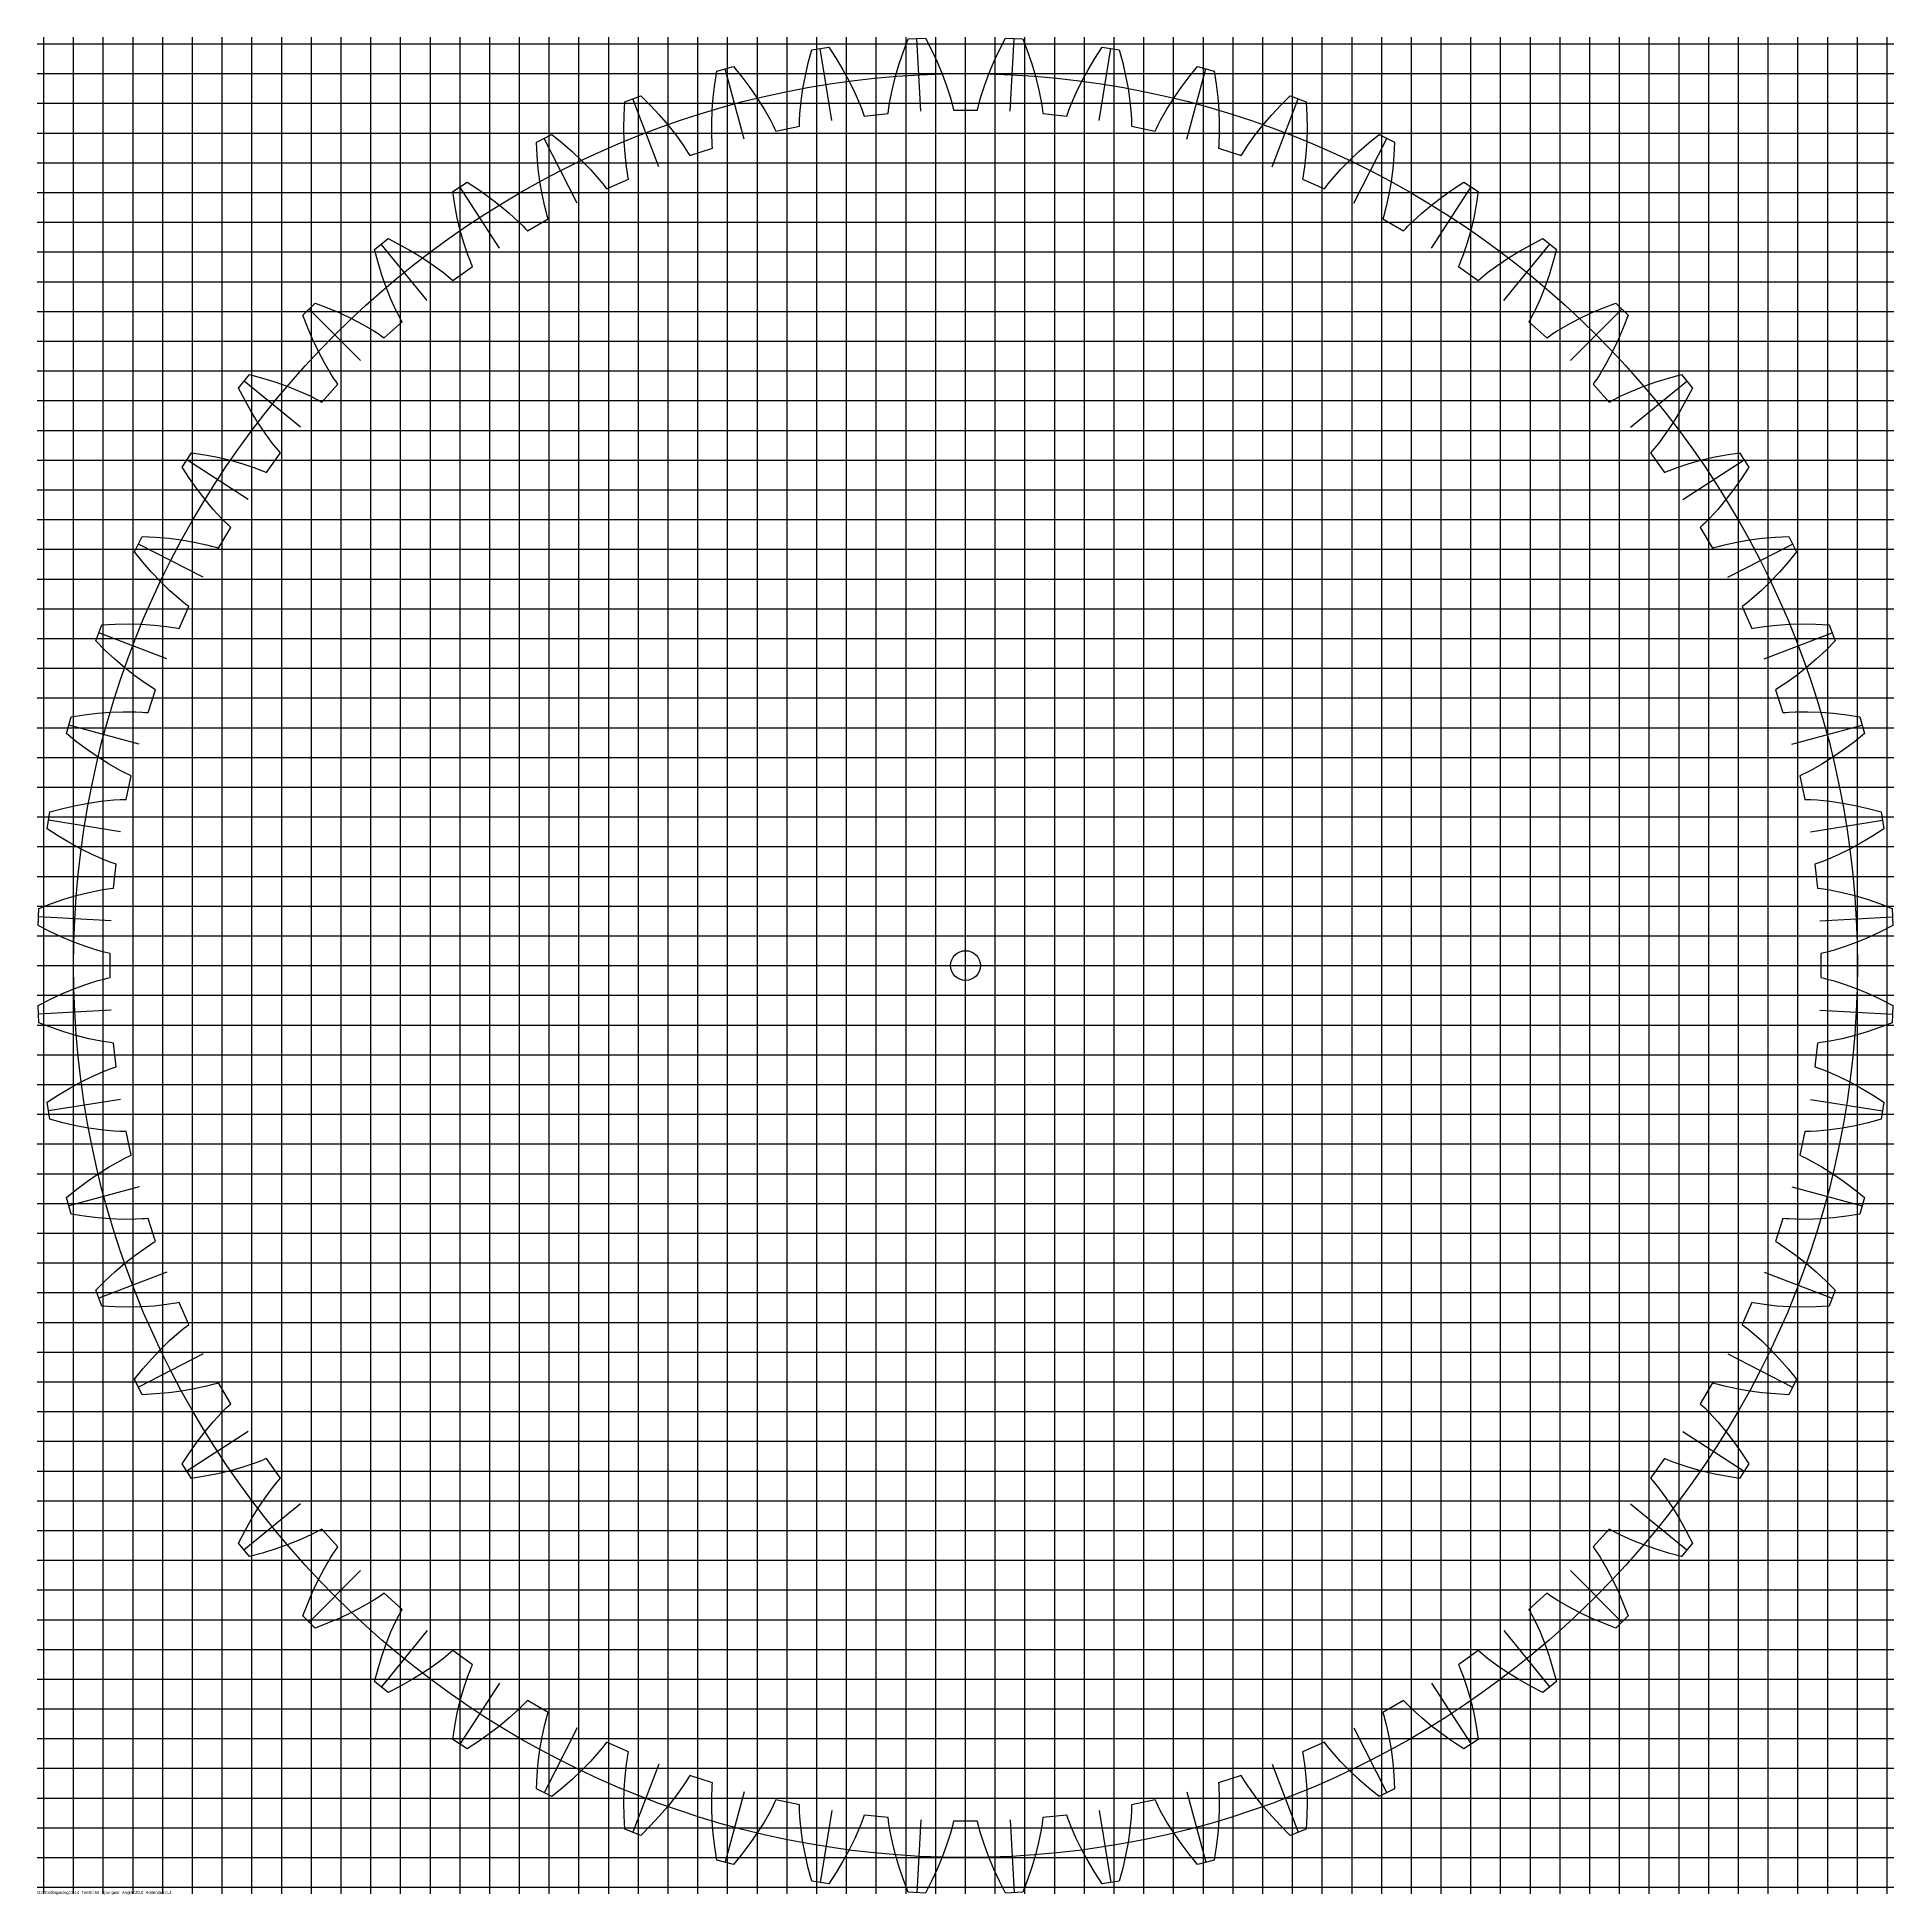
# Model space of a CAD drawing. Extents: x 0 to 62.4, y 0 to 62.4.
import ezdxf

# ---------------------------------------------------------------- set-up
doc = ezdxf.new("R2010")
doc.units = 0
doc.layers.add('labels', color=1, linetype='Continuous')
doc.styles.add('ARIAL', font='Arial.ttf')

msp = doc.modelspace()

# ---------------------------------------------------------------- linework, layer by layer
at = {"layer": 'a'}
for p, q in [((31.22491, 20.8166), (31.22491, 41.63321)), ((20.8166, 31.22491), (41.63321, 31.22491))]:
    msp.add_line(p, q, dxfattribs=at)
msp.add_lwpolyline([(2.45266, 31.62956), (2.35091, 31.65282), (2.2492, 31.67787), (2.04593, 31.73292), (1.64004, 31.8609), (1.23519, 32.01022), (0.83157, 32.17886), (0.42942, 32.3655), (0.02895, 32.56913), (0.05933, 33.14891), (0.47889, 33.30957), (0.89835, 33.45314), (1.31739, 33.57868), (1.73563, 33.68486), (2.15268, 33.76971), (2.36059, 33.80322), (2.46435, 33.81749), (2.56798, 33.82999), (2.65257, 34.63486), (2.55381, 34.66863), (2.45528, 34.70417), (2.25888, 34.78017), (1.86859, 34.94988), (1.48156, 35.14069), (1.09779, 35.35061), (0.71734, 35.57826), (0.34035, 35.82263), (0.43117, 36.39606), (0.86523, 36.51198), (1.2974, 36.61092), (1.72726, 36.69197), (2.15431, 36.75385), (2.57794, 36.79465), (2.78822, 36.80623), (2.89291, 36.80959), (2.99727, 36.81118), (3.16553, 37.6028), (3.07084, 37.64671), (2.97657, 37.69235), (2.78919, 37.78847), (2.41878, 37.99804), (2.05381, 38.22827), (1.69408, 38.47715), (1.33952, 38.74332), (0.99013, 39.02576), (1.1404, 39.58656), (1.58419, 39.65647), (2.02434, 39.7097), (2.46031, 39.74537), (2.8915, 39.76226), (3.31707, 39.75856), (3.5274, 39.7481), (3.63187, 39.74049), (3.73583, 39.73117), (3.98592, 40.50087), (3.89634, 40.55443), (3.80735, 40.60968), (3.63104, 40.72485), (3.28456, 40.972), (2.94566, 41.23911), (2.61392, 41.52423), (2.28912, 41.826), (1.97117, 42.14342), (2.17924, 42.68544), (2.62791, 42.70858), (3.0712, 42.71551), (3.50852, 42.70541), (3.93911, 42.67714), (4.36196, 42.62897), (4.57005, 42.59659), (4.67315, 42.5781), (4.77556, 42.55797), (5.10474, 43.2973), (5.02124, 43.35994), (4.93852, 43.42419), (4.77522, 43.55716), (4.45647, 43.83917), (4.14735, 44.14024), (3.84722, 44.45847), (3.55575, 44.79254), (3.27272, 45.14145), (3.5363, 45.65876), (3.98493, 45.63487), (4.42653, 45.59542), (4.86039, 45.53967), (5.28567, 45.46655), (5.70117, 45.37444), (5.90473, 45.32049), (6.00534, 45.29132), (6.10508, 45.26059), (6.50974, 45.96147), (6.43325, 46.03249), (6.35769, 46.10503), (6.20918, 46.25434), (5.92166, 46.56813), (5.6457, 46.89986), (5.38049, 47.24773), (5.12553, 47.61043), (4.88052, 47.98702), (5.19673, 48.47393), (5.64041, 48.40328), (6.07546, 48.31789), (6.50112, 48.21709), (6.91642, 48.09992), (7.32002, 47.96489), (7.51683, 47.88995), (7.61383, 47.85043), (7.70982, 47.80944), (8.18552, 48.46418), (8.11687, 48.54281), (8.04931, 48.62285), (7.91722, 48.78687), (7.66408, 49.12898), (7.42431, 49.48775), (7.1969, 49.86143), (6.98126, 50.2488), (6.77696, 50.64893), (7.14233, 51.10013), (7.57619, 50.98349), (7.99993, 50.85309), (8.41273, 50.70835), (8.81351, 50.54841), (9.20078, 50.37193), (9.38867, 50.27682), (9.48102, 50.22738), (9.57219, 50.17658), (10.11373, 50.77801), (10.05367, 50.86338), (9.99485, 50.95005), (9.88063, 51.12698), (9.66463, 51.49368), (9.46368, 51.87554), (9.27658, 52.27095), (9.1026, 52.67874), (8.94125, 53.09803), (9.35178, 53.50856), (9.77108, 53.34721), (10.17887, 53.17323), (10.57427, 52.98614), (10.95613, 52.78518), (11.32284, 52.56918), (11.49976, 52.45496), (11.58643, 52.39614), (11.6718, 52.33609), (12.27323, 52.87762), (12.22243, 52.9688), (12.17299, 53.06114), (12.07789, 53.24904), (11.90141, 53.63631), (11.74147, 54.03709), (11.59673, 54.44988), (11.46633, 54.87362), (11.34969, 55.30748), (11.80088, 55.67285), (12.20101, 55.46856), (12.58838, 55.25291), (12.96206, 55.02551), (13.32083, 54.78573), (13.66295, 54.53259), (13.82696, 54.4005), (13.90701, 54.33294), (13.98563, 54.26429), (14.64038, 54.73999), (14.59939, 54.83598), (14.55987, 54.93299), (14.48493, 55.12979), (14.34989, 55.53339), (14.23272, 55.94869), (14.13192, 56.37435), (14.04653, 56.8094), (13.97588, 57.25308), (14.4628, 57.56929), (14.83938, 57.32429), (15.20209, 57.06933), (15.54995, 56.80411), (15.88169, 56.52815), (16.19547, 56.24063), (16.34478, 56.09212), (16.41733, 56.01657), (16.48834, 55.94008), (17.18922, 56.34473), (17.15849, 56.44448), (17.12933, 56.54508), (17.07537, 56.74864), (16.98326, 57.16415), (16.91014, 57.58942), (16.85439, 58.02329), (16.81494, 58.46488), (16.79106, 58.91351), (17.30836, 59.17709), (17.65727, 58.89407), (17.99134, 58.60259), (18.30957, 58.30247), (18.61065, 57.99334), (18.89266, 57.6746), (19.02563, 57.51129), (19.08988, 57.42857), (19.15251, 57.34508), (19.89185, 57.67425), (19.87171, 57.77666), (19.85322, 57.87976), (19.82084, 58.08785), (19.77267, 58.51071), (19.7444, 58.94129), (19.73431, 59.37861), (19.74124, 59.82191), (19.76438, 60.27058), (20.30639, 60.47864), (20.62381, 60.1607), (20.92558, 59.8359), (21.2107, 59.50415), (21.47781, 59.16525), (21.72496, 58.81878), (21.84013, 58.64247), (21.89538, 58.55348), (21.94895, 58.4639), (22.71864, 58.71399), (22.70932, 58.81794), (22.70171, 58.92241), (22.69126, 59.13274), (22.68755, 59.55832), (22.70445, 59.9895), (22.74012, 60.42548), (22.79334, 60.86562), (22.86326, 61.30941), (23.42405, 61.45968), (23.7065, 61.1103), (23.97267, 60.75574), (24.22155, 60.396), (24.45177, 60.03104), (24.66135, 59.66063), (24.75746, 59.47325), (24.8031, 59.37897), (24.84701, 59.28428), (25.63863, 59.45254), (25.64023, 59.55691), (25.64358, 59.6616), (25.65517, 59.87187), (25.69597, 60.2955), (25.75784, 60.72255), (25.83889, 61.15241), (25.93783, 61.58458), (26.05375, 62.01864), (26.62718, 62.10946), (26.87156, 61.73247), (27.09921, 61.35203), (27.30912, 60.96825), (27.49994, 60.58122), (27.66965, 60.19093), (27.74564, 59.99453), (27.78118, 59.896), (27.81495, 59.79724), (28.61982, 59.88184), (28.63232, 59.98546), (28.6466, 60.08923), (28.6801, 60.29714), (28.76496, 60.71418), (28.87113, 61.13243), (28.99667, 61.55146), (29.14025, 61.97092), (29.3009, 62.39048), (29.88068, 62.42087), (30.08432, 62.0204), (30.27095, 61.61824), (30.4396, 61.21463), (30.58891, 60.80977), (30.7169, 60.40388), (30.77195, 60.20061), (30.79699, 60.0989), (30.82025, 59.99715), (31.62956, 59.99715), (31.65282, 60.0989), (31.67787, 60.20061), (31.73292, 60.40388), (31.8609, 60.80977), (32.01022, 61.21463), (32.17886, 61.61824), (32.3655, 62.0204), (32.56913, 62.42087), (33.14891, 62.39048), (33.30957, 61.97092), (33.45314, 61.55146), (33.57868, 61.13243), (33.68486, 60.71418), (33.76971, 60.29714), (33.80322, 60.08923), (33.81749, 59.98546), (33.82999, 59.88184), (34.63486, 59.79724), (34.66863, 59.896), (34.70417, 59.99453), (34.78017, 60.19093), (34.94988, 60.58122), (35.14069, 60.96825), (35.35061, 61.35203), (35.57826, 61.73247), (35.82263, 62.10946), (36.39606, 62.01864), (36.51198, 61.58458), (36.61092, 61.15241), (36.69197, 60.72255), (36.75385, 60.2955), (36.79465, 59.87187), (36.80623, 59.6616), (36.80959, 59.55691), (36.81118, 59.45254), (37.6028, 59.28428), (37.64671, 59.37897), (37.69235, 59.47325), (37.78847, 59.66063), (37.99804, 60.03104), (38.22827, 60.396), (38.47715, 60.75574), (38.74332, 61.1103), (39.02576, 61.45968), (39.58656, 61.30941), (39.65647, 60.86562), (39.7097, 60.42548), (39.74537, 59.9895), (39.76226, 59.55832), (39.75856, 59.13274), (39.7481, 58.92241), (39.74049, 58.81794), (39.73117, 58.71399), (40.50087, 58.4639), (40.55443, 58.55348), (40.60968, 58.64247), (40.72485, 58.81878), (40.972, 59.16525), (41.23911, 59.50415), (41.52423, 59.8359), (41.826, 60.1607), (42.14342, 60.47864), (42.68544, 60.27058), (42.70858, 59.82191), (42.71551, 59.37861), (42.70541, 58.94129), (42.67714, 58.51071), (42.62897, 58.08785), (42.59659, 57.87976), (42.5781, 57.77666), (42.55797, 57.67425), (43.2973, 57.34508), (43.35994, 57.42857), (43.42419, 57.51129), (43.55716, 57.6746), (43.83917, 57.99334), (44.14024, 58.30247), (44.45847, 58.60259), (44.79254, 58.89407), (45.14145, 59.17709), (45.65876, 58.91351), (45.63487, 58.46488), (45.59542, 58.02329), (45.53967, 57.58942), (45.46655, 57.16415), (45.37444, 56.74864), (45.32049, 56.54508), (45.29132, 56.44448), (45.26059, 56.34473), (45.96147, 55.94008), (46.03249, 56.01657), (46.10503, 56.09212), (46.25434, 56.24063), (46.56813, 56.52815), (46.89986, 56.80411), (47.24773, 57.06933), (47.61043, 57.32429), (47.98702, 57.56929), (48.47393, 57.25308), (48.40328, 56.8094), (48.31789, 56.37435), (48.21709, 55.94869), (48.09992, 55.53339), (47.96489, 55.12979), (47.88995, 54.93299), (47.85043, 54.83598), (47.80944, 54.73999), (48.46418, 54.26429), (48.54281, 54.33294), (48.62285, 54.4005), (48.78687, 54.53259), (49.12898, 54.78573), (49.48775, 55.02551), (49.86143, 55.25291), (50.2488, 55.46856), (50.64893, 55.67285), (51.10013, 55.30748), (50.98349, 54.87362), (50.85309, 54.44988), (50.70835, 54.03709), (50.54841, 53.63631), (50.37193, 53.24904), (50.27682, 53.06114), (50.22738, 52.9688), (50.17658, 52.87762), (50.77801, 52.33609), (50.86338, 52.39614), (50.95005, 52.45496), (51.12698, 52.56918), (51.49368, 52.78518), (51.87554, 52.98614), (52.27095, 53.17323), (52.67874, 53.34721), (53.09803, 53.50856), (53.50856, 53.09803), (53.34721, 52.67874), (53.17323, 52.27095), (52.98614, 51.87554), (52.78518, 51.49368), (52.56918, 51.12698), (52.45496, 50.95005), (52.39614, 50.86338), (52.33609, 50.77801), (52.87762, 50.17658), (52.9688, 50.22738), (53.06114, 50.27682), (53.24904, 50.37193), (53.63631, 50.54841), (54.03709, 50.70835), (54.44988, 50.85309), (54.87362, 50.98349), (55.30748, 51.10013), (55.67285, 50.64893), (55.46856, 50.2488), (55.25291, 49.86143), (55.02551, 49.48775), (54.78573, 49.12898), (54.53259, 48.78687), (54.4005, 48.62285), (54.33294, 48.54281), (54.26429, 48.46418), (54.73999, 47.80944), (54.83598, 47.85043), (54.93299, 47.88995), (55.12979, 47.96489), (55.53339, 48.09992), (55.94869, 48.21709), (56.37435, 48.31789), (56.8094, 48.40328), (57.25308, 48.47393), (57.56929, 47.98702), (57.32429, 47.61043), (57.06933, 47.24773), (56.80411, 46.89986), (56.52815, 46.56813), (56.24063, 46.25434), (56.09212, 46.10503), (56.01657, 46.03249), (55.94008, 45.96147), (56.34473, 45.26059), (56.44448, 45.29132), (56.54508, 45.32049), (56.74864, 45.37444), (57.16415, 45.46655), (57.58942, 45.53967), (58.02329, 45.59542), (58.46488, 45.63487), (58.91351, 45.65876), (59.17709, 45.14145), (58.89407, 44.79254), (58.60259, 44.45847), (58.30247, 44.14024), (57.99334, 43.83917), (57.6746, 43.55716), (57.51129, 43.42419), (57.42857, 43.35994), (57.34508, 43.2973), (57.67425, 42.55797), (57.77666, 42.5781), (57.87976, 42.59659), (58.08785, 42.62897), (58.51071, 42.67714), (58.94129, 42.70541), (59.37861, 42.71551), (59.82191, 42.70858), (60.27058, 42.68544), (60.47864, 42.14342), (60.1607, 41.826), (59.8359, 41.52423), (59.50415, 41.23911), (59.16525, 40.972), (58.81878, 40.72485), (58.64247, 40.60968), (58.55348, 40.55443), (58.4639, 40.50087), (58.71399, 39.73117), (58.81794, 39.74049), (58.92241, 39.7481), (59.13274, 39.75856), (59.55832, 39.76226), (59.9895, 39.74537), (60.42548, 39.7097), (60.86562, 39.65647), (61.30941, 39.58656), (61.45968, 39.02576), (61.1103, 38.74332), (60.75574, 38.47715), (60.396, 38.22827), (60.03104, 37.99804), (59.66063, 37.78847), (59.47325, 37.69235), (59.37897, 37.64671), (59.28428, 37.6028), (59.45254, 36.81118), (59.55691, 36.80959), (59.6616, 36.80623), (59.87187, 36.79465), (60.2955, 36.75385), (60.72255, 36.69197), (61.15241, 36.61092), (61.58458, 36.51198), (62.01864, 36.39606), (62.10946, 35.82263), (61.73247, 35.57826), (61.35203, 35.35061), (60.96825, 35.14069), (60.58122, 34.94988), (60.19093, 34.78017), (59.99453, 34.70417), (59.896, 34.66863), (59.79724, 34.63486), (59.88184, 33.82999), (59.98546, 33.81749), (60.08923, 33.80322), (60.29714, 33.76971), (60.71418, 33.68486), (61.13243, 33.57868), (61.55146, 33.45314), (61.97092, 33.30957), (62.39048, 33.14891), (62.42087, 32.56913), (62.0204, 32.3655), (61.61824, 32.17886), (61.21463, 32.01022), (60.80977, 31.8609), (60.40388, 31.73292), (60.20061, 31.67787), (60.0989, 31.65282), (59.99715, 31.62956), (59.99715, 30.82025), (60.0989, 30.79699), (60.20061, 30.77195), (60.40388, 30.7169), (60.80977, 30.58891), (61.21463, 30.4396), (61.61824, 30.27095), (62.0204, 30.08432), (62.42087, 29.88068), (62.39048, 29.3009), (61.97092, 29.14025), (61.55146, 28.99667), (61.13243, 28.87113), (60.71418, 28.76496), (60.29714, 28.6801), (60.08923, 28.6466), (59.98546, 28.63232), (59.88184, 28.61982), (59.79724, 27.81495), (59.896, 27.78118), (59.99453, 27.74564), (60.19093, 27.66965), (60.58122, 27.49994), (60.96825, 27.30912), (61.35203, 27.09921), (61.73247, 26.87156), (62.10946, 26.62718), (62.01864, 26.05375), (61.58458, 25.93783), (61.15241, 25.83889), (60.72255, 25.75784), (60.2955, 25.69597), (59.87187, 25.65517), (59.6616, 25.64358), (59.55691, 25.64023), (59.45254, 25.63863), (59.28428, 24.84701), (59.37897, 24.8031), (59.47325, 24.75746), (59.66063, 24.66135), (60.03104, 24.45177), (60.396, 24.22155), (60.75574, 23.97267), (61.1103, 23.7065), (61.45968, 23.42405), (61.30941, 22.86326), (60.86562, 22.79334), (60.42548, 22.74012), (59.9895, 22.70445), (59.55832, 22.68755), (59.13274, 22.69126), (58.92241, 22.70171), (58.81794, 22.70932), (58.71399, 22.71864), (58.4639, 21.94895), (58.55348, 21.89538), (58.64247, 21.84013), (58.81878, 21.72496), (59.16525, 21.47781), (59.50415, 21.2107), (59.8359, 20.92558), (60.1607, 20.62381), (60.47864, 20.30639), (60.27058, 19.76438), (59.82191, 19.74124), (59.37861, 19.73431), (58.94129, 19.7444), (58.51071, 19.77267), (58.08785, 19.82084), (57.87976, 19.85322), (57.77666, 19.87171), (57.67425, 19.89185), (57.34508, 19.15251), (57.42857, 19.08988), (57.51129, 19.02563), (57.6746, 18.89266), (57.99334, 18.61065), (58.30247, 18.30957), (58.60259, 17.99134), (58.89407, 17.65727), (59.17709, 17.30836), (58.91351, 16.79106), (58.46488, 16.81494), (58.02329, 16.85439), (57.58942, 16.91014), (57.16415, 16.98326), (56.74864, 17.07537), (56.54508, 17.12933), (56.44448, 17.15849), (56.34473, 17.18922), (55.94008, 16.48834), (56.01657, 16.41733), (56.09212, 16.34478), (56.24063, 16.19547), (56.52815, 15.88169), (56.80411, 15.54995), (57.06933, 15.20209), (57.32429, 14.83938), (57.56929, 14.4628), (57.25308, 13.97588), (56.8094, 14.04653), (56.37435, 14.13192), (55.94869, 14.23272), (55.53339, 14.34989), (55.12979, 14.48493), (54.93299, 14.55987), (54.83598, 14.59939), (54.73999, 14.64038), (54.26429, 13.98563), (54.33294, 13.90701), (54.4005, 13.82696), (54.53259, 13.66295), (54.78573, 13.32083), (55.02551, 12.96206), (55.25291, 12.58838), (55.46856, 12.20101), (55.67285, 11.80088), (55.30748, 11.34969), (54.87362, 11.46633), (54.44988, 11.59673), (54.03709, 11.74147), (53.63631, 11.90141), (53.24904, 12.07789), (53.06114, 12.17299), (52.9688, 12.22243), (52.87762, 12.27323), (52.33609, 11.6718), (52.39614, 11.58643), (52.45496, 11.49976), (52.56918, 11.32284), (52.78518, 10.95613), (52.98614, 10.57427), (53.17323, 10.17887), (53.34721, 9.77108), (53.50856, 9.35178), (53.09803, 8.94125), (52.67874, 9.1026), (52.27095, 9.27658), (51.87554, 9.46368), (51.49368, 9.66463), (51.12698, 9.88063), (50.95005, 9.99485), (50.86338, 10.05367), (50.77801, 10.11373), (50.17658, 9.57219), (50.22738, 9.48102), (50.27682, 9.38867), (50.37193, 9.20078), (50.54841, 8.81351), (50.70835, 8.41273), (50.85309, 7.99993), (50.98349, 7.57619), (51.10013, 7.14233), (50.64893, 6.77696), (50.2488, 6.98126), (49.86143, 7.1969), (49.48775, 7.42431), (49.12898, 7.66408), (48.78687, 7.91722), (48.62285, 8.04931), (48.54281, 8.11687), (48.46418, 8.18552), (47.80944, 7.70982), (47.85043, 7.61383), (47.88995, 7.51683), (47.96489, 7.32002), (48.09992, 6.91642), (48.21709, 6.50112), (48.31789, 6.07546), (48.40328, 5.64041), (48.47393, 5.19673), (47.98702, 4.88052), (47.61043, 5.12553), (47.24773, 5.38049), (46.89986, 5.6457), (46.56813, 5.92166), (46.25434, 6.20918), (46.10503, 6.35769), (46.03249, 6.43325), (45.96147, 6.50974), (45.26059, 6.10508), (45.29132, 6.00534), (45.32049, 5.90473), (45.37444, 5.70117), (45.46655, 5.28567), (45.53967, 4.86039), (45.59542, 4.42653), (45.63487, 3.98493), (45.65876, 3.5363), (45.14145, 3.27272), (44.79254, 3.55575), (44.45847, 3.84722), (44.14024, 4.14735), (43.83917, 4.45647), (43.55716, 4.77522), (43.42419, 4.93852), (43.35994, 5.02124), (43.2973, 5.10474), (42.55797, 4.77556), (42.5781, 4.67315), (42.59659, 4.57005), (42.62897, 4.36196), (42.67714, 3.93911), (42.70541, 3.50852), (42.71551, 3.0712), (42.70858, 2.62791), (42.68544, 2.17924), (42.14342, 1.97117), (41.826, 2.28912), (41.52423, 2.61392), (41.23911, 2.94566), (40.972, 3.28456), (40.72485, 3.63104), (40.60968, 3.80735), (40.55443, 3.89634), (40.50087, 3.98592), (39.73117, 3.73583), (39.74049, 3.63187), (39.7481, 3.5274), (39.75856, 3.31707), (39.76226, 2.8915), (39.74537, 2.46031), (39.7097, 2.02434), (39.65647, 1.58419), (39.58656, 1.1404), (39.02576, 0.99013), (38.74332, 1.33952), (38.47715, 1.69408), (38.22827, 2.05381), (37.99804, 2.41878), (37.78847, 2.78919), (37.69235, 2.97657), (37.64671, 3.07084), (37.6028, 3.16553), (36.81118, 2.99727), (36.80959, 2.89291), (36.80623, 2.78822), (36.79465, 2.57794), (36.75385, 2.15431), (36.69197, 1.72726), (36.61092, 1.2974), (36.51198, 0.86523), (36.39606, 0.43117), (35.82263, 0.34035), (35.57826, 0.71734), (35.35061, 1.09779), (35.14069, 1.48156), (34.94988, 1.86859), (34.78017, 2.25888), (34.70417, 2.45528), (34.66863, 2.55381), (34.63486, 2.65257), (33.82999, 2.56798), (33.81749, 2.46435), (33.80322, 2.36059), (33.76971, 2.15268), (33.68486, 1.73563), (33.57868, 1.31739), (33.45314, 0.89835), (33.30957, 0.47889), (33.14891, 0.05933), (32.56913, 0.02895), (32.3655, 0.42942), (32.17886, 0.83157), (32.01022, 1.23519), (31.8609, 1.64004), (31.73292, 2.04593), (31.67787, 2.2492), (31.65282, 2.35091), (31.62956, 2.45266), (30.82025, 2.45266), (30.79699, 2.35091), (30.77195, 2.2492), (30.7169, 2.04593), (30.58891, 1.64004), (30.4396, 1.23519), (30.27095, 0.83157), (30.08432, 0.42942), (29.88068, 0.02895), (29.3009, 0.05933), (29.14025, 0.47889), (28.99667, 0.89835), (28.87113, 1.31739), (28.76496, 1.73563), (28.6801, 2.15268), (28.6466, 2.36059), (28.63232, 2.46435), (28.61982, 2.56798), (27.81495, 2.65257), (27.78118, 2.55381), (27.74564, 2.45528), (27.66965, 2.25888), (27.49994, 1.86859), (27.30912, 1.48156), (27.09921, 1.09779), (26.87156, 0.71734), (26.62718, 0.34035), (26.05375, 0.43117), (25.93783, 0.86523), (25.83889, 1.2974), (25.75784, 1.72726), (25.69597, 2.15431), (25.65517, 2.57794), (25.64358, 2.78822), (25.64023, 2.89291), (25.63863, 2.99727), (24.84701, 3.16553), (24.8031, 3.07084), (24.75746, 2.97657), (24.66135, 2.78919), (24.45177, 2.41878), (24.22155, 2.05381), (23.97267, 1.69408), (23.7065, 1.33952), (23.42405, 0.99013), (22.86326, 1.1404), (22.79334, 1.58419), (22.74012, 2.02434), (22.70445, 2.46031), (22.68755, 2.8915), (22.69126, 3.31707), (22.70171, 3.5274), (22.70932, 3.63187), (22.71864, 3.73583), (21.94895, 3.98592), (21.89538, 3.89634), (21.84013, 3.80735), (21.72496, 3.63104), (21.47781, 3.28456), (21.2107, 2.94566), (20.92558, 2.61392), (20.62381, 2.28912), (20.30639, 1.97117), (19.76438, 2.17924), (19.74124, 2.62791), (19.73431, 3.0712), (19.7444, 3.50852), (19.77267, 3.93911), (19.82084, 4.36196), (19.85322, 4.57005), (19.87171, 4.67315), (19.89185, 4.77556), (19.15251, 5.10474), (19.08988, 5.02124), (19.02563, 4.93852), (18.89266, 4.77522), (18.61065, 4.45647), (18.30957, 4.14735), (17.99134, 3.84722), (17.65727, 3.55575), (17.30836, 3.27272), (16.79106, 3.5363), (16.81494, 3.98493), (16.85439, 4.42653), (16.91014, 4.86039), (16.98326, 5.28567), (17.07537, 5.70117), (17.12933, 5.90473), (17.15849, 6.00534), (17.18922, 6.10508), (16.48834, 6.50974), (16.41733, 6.43325), (16.34478, 6.35769), (16.19547, 6.20918), (15.88169, 5.92166), (15.54995, 5.6457), (15.20209, 5.38049), (14.83938, 5.12553), (14.4628, 4.88052), (13.97588, 5.19673), (14.04653, 5.64041), (14.13192, 6.07546), (14.23272, 6.50112), (14.34989, 6.91642), (14.48493, 7.32002), (14.55987, 7.51683), (14.59939, 7.61383), (14.64038, 7.70982), (13.98563, 8.18552), (13.90701, 8.11687), (13.82696, 8.04931), (13.66295, 7.91722), (13.32083, 7.66408), (12.96206, 7.42431), (12.58838, 7.1969), (12.20101, 6.98126), (11.80088, 6.77696), (11.34969, 7.14233), (11.46633, 7.57619), (11.59673, 7.99993), (11.74147, 8.41273), (11.90141, 8.81351), (12.07789, 9.20078), (12.17299, 9.38867), (12.22243, 9.48102), (12.27323, 9.57219), (11.6718, 10.11373), (11.58643, 10.05367), (11.49976, 9.99485), (11.32284, 9.88063), (10.95613, 9.66463), (10.57427, 9.46368), (10.17887, 9.27658), (9.77108, 9.1026), (9.35178, 8.94125), (8.94125, 9.35178), (9.1026, 9.77108), (9.27658, 10.17887), (9.46368, 10.57427), (9.66463, 10.95613), (9.88063, 11.32284), (9.99485, 11.49976), (10.05367, 11.58643), (10.11373, 11.6718), (9.57219, 12.27323), (9.48102, 12.22243), (9.38867, 12.17299), (9.20078, 12.07789), (8.81351, 11.90141), (8.41273, 11.74147), (7.99993, 11.59673), (7.57619, 11.46633), (7.14233, 11.34969), (6.77696, 11.80088), (6.98126, 12.20101), (7.1969, 12.58838), (7.42431, 12.96206), (7.66408, 13.32083), (7.91722, 13.66295), (8.04931, 13.82696), (8.11687, 13.90701), (8.18552, 13.98563), (7.70982, 14.64038), (7.61383, 14.59939), (7.51683, 14.55987), (7.32002, 14.48493), (6.91642, 14.34989), (6.50112, 14.23272), (6.07546, 14.13192), (5.64041, 14.04653), (5.19673, 13.97588), (4.88052, 14.4628), (5.12553, 14.83938), (5.38049, 15.20209), (5.6457, 15.54995), (5.92166, 15.88169), (6.20918, 16.19547), (6.35769, 16.34478), (6.43325, 16.41733), (6.50974, 16.48834), (6.10508, 17.18922), (6.00534, 17.15849), (5.90473, 17.12933), (5.70117, 17.07537), (5.28567, 16.98326), (4.86039, 16.91014), (4.42653, 16.85439), (3.98493, 16.81494), (3.5363, 16.79106), (3.27272, 17.30836), (3.55575, 17.65727), (3.84722, 17.99134), (4.14735, 18.30957), (4.45647, 18.61065), (4.77522, 18.89266), (4.93852, 19.02563), (5.02124, 19.08988), (5.10474, 19.15251), (4.77556, 19.89185), (4.67315, 19.87171), (4.57005, 19.85322), (4.36196, 19.82084), (3.93911, 19.77267), (3.50852, 19.7444), (3.0712, 19.73431), (2.62791, 19.74124), (2.17924, 19.76438), (1.97117, 20.30639), (2.28912, 20.62381), (2.61392, 20.92558), (2.94566, 21.2107), (3.28456, 21.47781), (3.63104, 21.72496), (3.80735, 21.84013), (3.89634, 21.89538), (3.98592, 21.94895), (3.73583, 22.71864), (3.63187, 22.70932), (3.5274, 22.70171), (3.31707, 22.69126), (2.8915, 22.68755), (2.46031, 22.70445), (2.02434, 22.74012), (1.58419, 22.79334), (1.1404, 22.86326), (0.99013, 23.42405), (1.33952, 23.7065), (1.69408, 23.97267), (2.05381, 24.22155), (2.41878, 24.45177), (2.78919, 24.66135), (2.97657, 24.75746), (3.07084, 24.8031), (3.16553, 24.84701), (2.99727, 25.63863), (2.89291, 25.64023), (2.78822, 25.64358), (2.57794, 25.65517), (2.15431, 25.69597), (1.72726, 25.75784), (1.2974, 25.83889), (0.86523, 25.93783), (0.43117, 26.05375), (0.34035, 26.62718), (0.71734, 26.87156), (1.09779, 27.09921), (1.48156, 27.30912), (1.86859, 27.49994), (2.25888, 27.66965), (2.45528, 27.74564), (2.55381, 27.78118), (2.65257, 27.81495), (2.56798, 28.61982), (2.46435, 28.63232), (2.36059, 28.6466), (2.15268, 28.6801), (1.73563, 28.76496), (1.31739, 28.87113), (0.89835, 28.99667), (0.47889, 29.14025), (0.05933, 29.3009), (0.02895, 29.88068), (0.42942, 30.08432), (0.83157, 30.27095), (1.23519, 30.4396), (1.64004, 30.58891), (2.04593, 30.7169), (2.2492, 30.77195), (2.35091, 30.79699), (2.45266, 30.82025)], close=True, dxfattribs=at)
msp.add_circle((31.22491, 31.22491), 0.5, dxfattribs=at)
at = {"layer": 'b'}
for p, q in [((0, 62.22491), (62.44981, 62.22491)), ((0.22491, 0), (0.22491, 62.44981)), ((1.22491, 0), (1.22491, 62.44981)), ((2.22491, 0), (2.22491, 62.44981)), ((3.22491, 0), (3.22491, 62.44981)), ((4.22491, 0), (4.22491, 62.44981)), ((5.22491, 0), (5.22491, 62.44981)), ((6.22491, 0), (6.22491, 62.44981)), ((7.22491, 0), (7.22491, 62.44981)), ((8.22491, 0), (8.22491, 62.44981)), ((9.22491, 0), (9.22491, 62.44981)), ((10.22491, 0), (10.22491, 62.44981)), ((11.22491, 0), (11.22491, 62.44981)), ((12.22491, 0), (12.22491, 62.44981)), ((13.22491, 0), (13.22491, 62.44981)), ((14.22491, 0), (14.22491, 62.44981)), ((15.22491, 0), (15.22491, 62.44981)), ((16.22491, 0), (16.22491, 62.44981)), ((17.22491, 0), (17.22491, 62.44981)), ((18.22491, 0), (18.22491, 62.44981)), ((19.22491, 0), (19.22491, 62.44981)), ((20.22491, 0), (20.22491, 62.44981)), ((21.22491, 0), (21.22491, 62.44981)), ((22.22491, 0), (22.22491, 62.44981)), ((23.22491, 0), (23.22491, 62.44981)), ((24.22491, 0), (24.22491, 62.44981)), ((25.22491, 0), (25.22491, 62.44981)), ((26.22491, 0), (26.22491, 62.44981)), ((27.22491, 0), (27.22491, 62.44981)), ((28.22491, 0), (28.22491, 62.44981)), ((29.22491, 0), (29.22491, 62.44981)), ((30.22491, 0), (30.22491, 62.44981)), ((31.22491, 0), (31.22491, 62.44981)), ((32.22491, 0), (32.22491, 62.44981)), ((33.22491, 0), (33.22491, 62.44981)), ((34.22491, 0), (34.22491, 62.44981)), ((35.22491, 0), (35.22491, 62.44981)), ((36.22491, 0), (36.22491, 62.44981)), ((37.22491, 0), (37.22491, 62.44981)), ((38.22491, 0), (38.22491, 62.44981)), ((39.22491, 0), (39.22491, 62.44981)), ((40.22491, 0), (40.22491, 62.44981)), ((41.22491, 0), (41.22491, 62.44981)), ((42.22491, 0), (42.22491, 62.44981)), ((43.22491, 0), (43.22491, 62.44981)), ((44.22491, 0), (44.22491, 62.44981)), ((45.22491, 0), (45.22491, 62.44981)), ((46.22491, 0), (46.22491, 62.44981)), ((47.22491, 0), (47.22491, 62.44981)), ((48.22491, 0), (48.22491, 62.44981)), ((49.22491, 0), (49.22491, 62.44981)), ((50.22491, 0), (50.22491, 62.44981)), ((51.22491, 0), (51.22491, 62.44981)), ((52.22491, 0), (52.22491, 62.44981)), ((53.22491, 0), (53.22491, 62.44981)), ((54.22491, 0), (54.22491, 62.44981)), ((55.22491, 0), (55.22491, 62.44981)), ((56.22491, 0), (56.22491, 62.44981)), ((57.22491, 0), (57.22491, 62.44981)), ((58.22491, 0), (58.22491, 62.44981)), ((59.22491, 0), (59.22491, 62.44981)), ((60.22491, 0), (60.22491, 62.44981)), ((61.22491, 0), (61.22491, 62.44981)), ((62.22491, 0), (62.22491, 62.44981)), ((0, 61.22491), (62.44981, 61.22491)), ((0, 60.22491), (62.44981, 60.22491)), ((0, 59.22491), (62.44981, 59.22491)), ((0, 58.22491), (62.44981, 58.22491)), ((0, 57.22491), (62.44981, 57.22491)), ((0, 56.22491), (62.44981, 56.22491)), ((0, 55.22491), (62.44981, 55.22491)), ((0, 54.22491), (62.44981, 54.22491)), ((0, 53.22491), (62.44981, 53.22491)), ((0, 52.22491), (62.44981, 52.22491)), ((0, 51.22491), (62.44981, 51.22491)), ((0, 50.22491), (62.44981, 50.22491)), ((0, 49.22491), (62.44981, 49.22491)), ((0, 48.22491), (62.44981, 48.22491)), ((0, 47.22491), (62.44981, 47.22491)), ((0, 46.22491), (62.44981, 46.22491)), ((0, 45.22491), (62.44981, 45.22491)), ((0, 44.22491), (62.44981, 44.22491)), ((0, 43.22491), (62.44981, 43.22491)), ((0, 42.22491), (62.44981, 42.22491)), ((0, 41.22491), (62.44981, 41.22491)), ((0, 40.22491), (62.44981, 40.22491)), ((0, 39.22491), (62.44981, 39.22491)), ((0, 38.22491), (62.44981, 38.22491)), ((0, 37.22491), (62.44981, 37.22491)), ((0, 36.22491), (62.44981, 36.22491)), ((0, 35.22491), (62.44981, 35.22491)), ((0, 34.22491), (62.44981, 34.22491)), ((0, 33.22491), (62.44981, 33.22491)), ((0, 32.22491), (62.44981, 32.22491)), ((0, 31.22491), (62.44981, 31.22491)), ((0, 30.22491), (62.44981, 30.22491)), ((0, 29.22491), (62.44981, 29.22491)), ((0, 28.22491), (62.44981, 28.22491)), ((0, 27.22491), (62.44981, 27.22491)), ((0, 26.22491), (62.44981, 26.22491)), ((0, 25.22491), (62.44981, 25.22491)), ((0, 24.22491), (62.44981, 24.22491)), ((0, 23.22491), (62.44981, 23.22491)), ((0, 22.22491), (62.44981, 22.22491)), ((0, 21.22491), (62.44981, 21.22491)), ((0, 20.22491), (62.44981, 20.22491)), ((0, 19.22491), (62.44981, 19.22491)), ((0, 18.22491), (62.44981, 18.22491)), ((0, 17.22491), (62.44981, 17.22491)), ((0, 16.22491), (62.44981, 16.22491)), ((0, 15.22491), (62.44981, 15.22491)), ((0, 14.22491), (62.44981, 14.22491)), ((0, 13.22491), (62.44981, 13.22491)), ((0, 12.22491), (62.44981, 12.22491)), ((0, 11.22491), (62.44981, 11.22491)), ((0, 10.22491), (62.44981, 10.22491)), ((0, 9.22491), (62.44981, 9.22491)), ((0, 8.22491), (62.44981, 8.22491)), ((0, 7.22491), (62.44981, 7.22491)), ((0, 6.22491), (62.44981, 6.22491)), ((0, 5.22491), (62.44981, 5.22491)), ((0, 4.22491), (62.44981, 4.22491)), ((0, 3.22491), (62.44981, 3.22491)), ((0, 2.22491), (62.44981, 2.22491)), ((0, 1.22491), (62.44981, 1.22491)), ((0, 0.22491), (62.44981, 0.22491))]:
    msp.add_line(p, q, dxfattribs=at)
at = {"layer": 'c'}
for p, q in [((26.72349, 59.64573), (26.34026, 62.06538)), ((29.71893, 59.96056), (29.59072, 62.40702)), ((32.73088, 59.96056), (32.85909, 62.40702)), ((35.72632, 59.64573), (36.10956, 62.06538)), ((23.77736, 59.01951), (23.14331, 61.38585)), ((38.67245, 59.01951), (39.30651, 61.38585)), ((20.91284, 58.08877), (20.0349, 60.37587)), ((41.53698, 58.08877), (42.41491, 60.37587)), ((18.16129, 56.8637), (17.0491, 59.0465)), ((44.28853, 56.8637), (45.40072, 59.0465)), ((15.55287, 55.35773), (14.2186, 57.41232)), ((46.89695, 55.35773), (48.23121, 57.41232)), ((13.11615, 53.58735), (11.57444, 55.49122)), ((49.33366, 53.58735), (50.87538, 55.49122)), ((10.87784, 51.57197), (9.14556, 53.30425)), ((51.57197, 51.57197), (53.30425, 53.30425)), ((8.86246, 49.33366), (6.9586, 50.87538)), ((53.58735, 49.33366), (55.49122, 50.87538)), ((7.09208, 46.89695), (5.0375, 48.23121)), ((55.35773, 46.89695), (57.41232, 48.23121)), ((5.58611, 44.28853), (3.40331, 45.40072)), ((56.8637, 44.28853), (59.0465, 45.40072)), ((4.36104, 41.53698), (2.07395, 42.41491)), ((58.08877, 41.53698), (60.37587, 42.41491)), ((3.4303, 38.67245), (1.06396, 39.30651)), ((59.01951, 38.67245), (61.38585, 39.30651)), ((2.80408, 35.72632), (0.38443, 36.10956)), ((59.64573, 35.72632), (62.06538, 36.10956)), ((2.48925, 32.73088), (0.04279, 32.85909)), ((59.96056, 32.73088), (62.40702, 32.85909)), ((2.48925, 29.71893), (0.04279, 29.59072)), ((59.96056, 29.71893), (62.40702, 29.59072)), ((2.80408, 26.72349), (0.38443, 26.34026)), ((59.64573, 26.72349), (62.06538, 26.34026)), ((3.4303, 23.77736), (1.06396, 23.14331)), ((59.01951, 23.77736), (61.38585, 23.14331)), ((4.36104, 20.91284), (2.07395, 20.0349)), ((58.08877, 20.91284), (60.37587, 20.0349)), ((5.58611, 18.16129), (3.40331, 17.0491)), ((56.8637, 18.16129), (59.0465, 17.0491)), ((7.09208, 15.55287), (5.0375, 14.2186)), ((55.35773, 15.55287), (57.41232, 14.2186)), ((8.86246, 13.11615), (6.9586, 11.57444)), ((53.58735, 13.11615), (55.49122, 11.57444)), ((10.87784, 10.87784), (9.14556, 9.14556)), ((51.57197, 10.87784), (53.30425, 9.14556)), ((13.11615, 8.86246), (11.57444, 6.9586)), ((49.33366, 8.86246), (50.87538, 6.9586)), ((15.55287, 7.09208), (14.2186, 5.0375)), ((46.89695, 7.09208), (48.23121, 5.0375)), ((18.16129, 5.58611), (17.0491, 3.40331)), ((44.28853, 5.58611), (45.40072, 3.40331)), ((20.91284, 4.36104), (20.0349, 2.07395)), ((41.53698, 4.36104), (42.41491, 2.07395)), ((23.77736, 3.4303), (23.14331, 1.06396)), ((38.67245, 3.4303), (39.30651, 1.06396)), ((26.72349, 2.80408), (26.34026, 0.38443)), ((35.72632, 2.80408), (36.10956, 0.38443)), ((29.71893, 2.48925), (29.59072, 0.04279)), ((32.73088, 2.48925), (32.85909, 0.04279))]:
    msp.add_line(p, q, dxfattribs=at)
msp.add_circle((31.22491, 31.22491), 30, dxfattribs=at)

# ---------------------------------------------------------------- texts
at = {"layer": 'labels', "style": 'ARIAL'}
msp.add_text('G2:Toothspacing=3.14  Teeth=60  Spur gear  Angle=20.0  Addendum=.4', height=0.1, dxfattribs=at).set_placement((0, 0))

doc.saveas('drawing.dxf')
